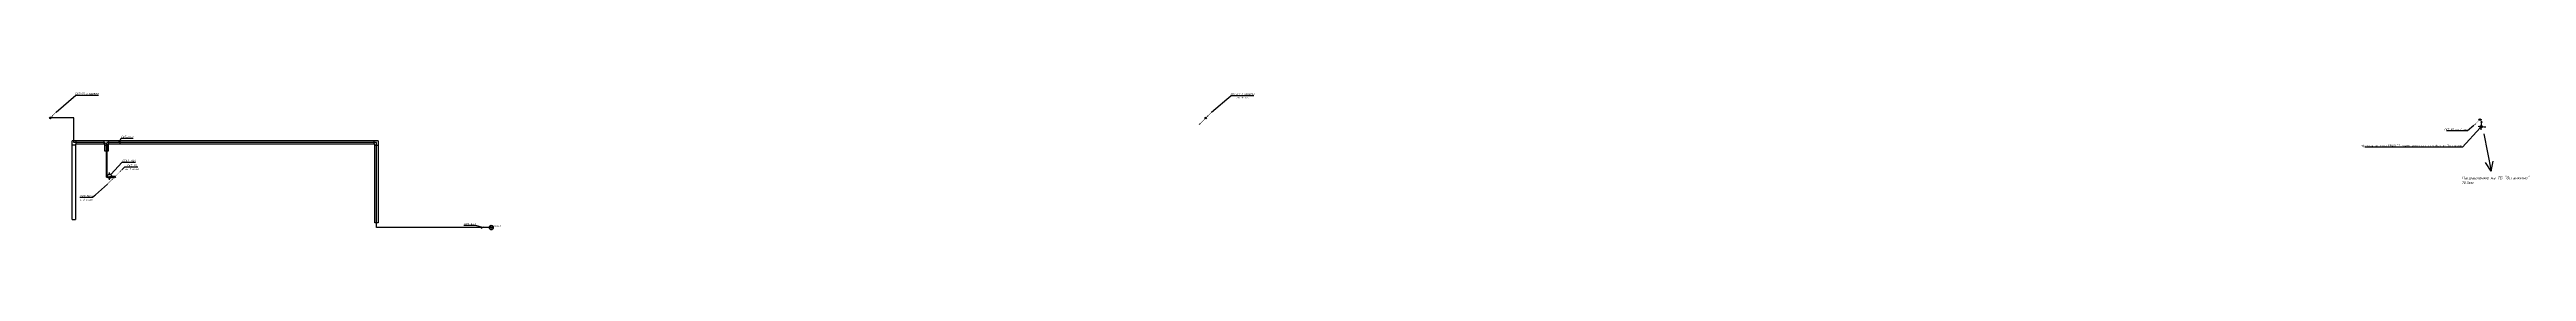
# Model space of a CAD drawing. Header units: millimetres. Extents: x 6978 to 1032874, y -121946 to 20667.
# Drawn here: x 736255 to 1032874, y -121946 to -105359 of the extents above; entities that cross this region are included whole.
import ezdxf
from ezdxf import colors
from ezdxf.entities.mleader import LeaderData, LeaderLine
from ezdxf.math import Vec2, Vec3

# ---------------------------------------------------------------- set-up
doc = ezdxf.new("R2010")
doc.units = ezdxf.units.MM
doc.linetypes.add('$AUDIT_BAD_LTYPE2', pattern=[0, 0, 0])
doc.linetypes.add('HIDDEN2', pattern=[4.7625, 3.175, -1.5875])
for name, color, linetype in [('00-CC', 7, 'Continuous'), ('Text', 7, 'Continuous'), ('СОУЭ_Оборуд.', 7, 'Continuous')]:
    doc.layers.add(name, color=color, linetype=linetype)
for name, color, linetype, lineweight in [('5-номер помещения', 7, 'Continuous', 9), ('E-Скрыт-Стд-Выск', 8, 'HIDDEN2', 35), ('РФ_Каб.Абонентский', 3, 'Continuous', 30), ('РФ_Каб.Магистраль', 1, 'Continuous', 30), ('РФ_Каб.Распределтельный', 4, 'Continuous', 30), ('СС Текст', 7, 'Continuous', 25), ('СС_СКК_Лоток', 54, 'Continuous', 30), ('ТВ. Абонентская', 3, 'Continuous', 30), ('Текст Радио', 7, 'Continuous', 20), ('Трассы', 1, 'Continuous', 30)]:
    doc.layers.add(name, color=color, linetype=linetype, lineweight=lineweight)
doc.styles.add('ISOCPEUR', font='isocpeui.ttf', dxfattribs={"height": 2.5})

# ---------------------------------------------------------------- blocks, each defined once
blk = doc.blocks.new('*U265')
at = {"color": 0}
for points in [[(-0.7, -0.7, 0, 1.5, 0), (-2.8, -2.8, 2, 2, 0)], [(8.7, 8.7, 0, 1.5, 0), (6.6, 6.6, 2, 2, 0)]]:
    blk.add_lwpolyline(points, format="xyseb", dxfattribs=at)
at = {"color": 0, "const_width": 0.5}
for points in [[(0.7, 0.7), (6.6, 6.6)], [(-8.5, -8.5), (-2.8, -2.8)]]:
    blk.add_lwpolyline(points, dxfattribs=at)
at = {"color": 0}
for radius in [1, 0.5]:
    blk.add_circle((0, 0), radius, dxfattribs=at)
blk = doc.blocks.new('Лоток 4 этаж')
at = {"layer": 'СС_СКК_Лоток', "color": 0}
for p, q in [((738958, -120752), (738958, -111307)), ((775607, -111307), (738958, -111307)), ((739358, -111803), (738958, -111803)), ((742896, -111707), (739358, -111707)), ((739358, -111707), (739358, -120752)), ((739439, -111707), (739439, -111307)), ((742814, -111707), (742814, -111307)), ((742896, -112550), (742896, -111707)), ((742896, -111817), (743296, -111817)), ((743296, -112550), (742896, -112550)), ((775207, -111707), (743296, -111707)), ((743296, -111707), (743296, -112550)), ((743373, -111707), (743373, -111307)), ((775123, -111707), (775123, -111307)), ((775207, -121156), (775207, -111707)), ((775207, -111802), (775607, -111802)), ((775607, -111307), (775607, -121156)), ((738958, -120752), (739358, -120752)), ((775607, -121156), (775207, -121156))]:
    blk.add_line(p, q, dxfattribs=at)
blk = doc.blocks.new('*U264')
blk.add_lwpolyline([(-7.1, -7.1, 0, 1.5, 0), (-4.9, -4.9, 2, 2, 0)], format="xyseb")
at = {"const_width": 0.5}
blk.add_lwpolyline([(-4.9, -4.9), (-0.7, -0.7)], dxfattribs=at)
at = {"color": 0}
for radius in [1, 0.5]:
    blk.add_circle((0, 0), radius, dxfattribs=at)
blk = doc.blocks.new('*U268')
blk.add_lwpolyline([(0.7, 0.7, 0, 1.5, 0), (2.8, 2.8, 2, 2, 0)], format="xyseb")
at = {"const_width": 0.5}
blk.add_lwpolyline([(2.8, 2.8), (7.1, 7.1)], dxfattribs=at)
at = {"color": 0}
for radius in [1, 0.5]:
    blk.add_circle((0, 0), radius, dxfattribs=at)
blk = doc.blocks.new('_None')
blk = doc.blocks.new('_Oblique')
at = {"color": 0, "linetype": 'ByBlock', "lineweight": -2}
blk.add_line((-0.5, -0.5), (0.5, 0.5), dxfattribs=at)
blk = doc.blocks.new('A$C13B90458')
at = {"lineweight": 40}
for radius in [200, 18.8]:
    blk.add_circle((0, 0), radius, dxfattribs=at)
blk = doc.blocks.new('*U277')
at = {"color": 0, "lineweight": 30}
for p, q in [((0, 250), (0, 450)), ((0, -450), (0, -250))]:
    blk.add_line(p, q, dxfattribs=at)
at = {"color": 0, "linetype": '$AUDIT_BAD_LTYPE2', "lineweight": 30}
blk.add_circle((0, 0), 250, dxfattribs=at)

msp = doc.modelspace()

# ---------------------------------------------------------------- hatches: boundary and pattern name
at = {"layer": '00-CC'}
h = msp.add_hatch(color=6, dxfattribs=at)
h.dxf.hatch_style = 1
edge = h.paths.add_edge_path()
edge.add_arc((1027491, -109042), 60, 0, 360)
h = msp.add_hatch(color=6, dxfattribs=at)
h.dxf.hatch_style = 1
edge = h.paths.add_edge_path()
edge.add_arc((1027491, -109042), 60, 0, 360)
h = msp.add_hatch(color=6, dxfattribs=at)
h.dxf.hatch_style = 1
edge = h.paths.add_edge_path()
edge.add_arc((1027491, -109042), 60, 0, 360)
h = msp.add_hatch(color=6, dxfattribs=at)
h.dxf.hatch_style = 1
edge = h.paths.add_edge_path()
edge.add_arc((1027491, -109042), 60, 0, 360)

# ---------------------------------------------------------------- linework, layer by layer
at = {"layer": '00-CC', "color": 6}
for points, const_width in [([(1027565, -108692), (1027415, -108692)], 20), ([(1027490, -108992), (1027490, -108692)], 60), ([(1027490, -108992), (1027490, -108692)], 60)]:
    msp.add_lwpolyline(points, dxfattribs=dict(at, const_width=const_width))
msp.add_circle((1027491, -109042), 60, dxfattribs=at)
msp.add_circle((1027491, -109042), 60, dxfattribs=at)
msp.add_circle((1027491, -109042), 60, dxfattribs=at)
msp.add_circle((1027491, -109042), 60, dxfattribs=at)
at = {"layer": 'E-Скрыт-Стд-Выск'}
msp.add_lwpolyline([(743096, -111817), (743096, -115639), (744045, -115639)], dxfattribs=at)
at = {"layer": 'РФ_Каб.Абонентский'}
msp.add_lwpolyline([(789255, -121718), (775407, -121718), (775407, -111507), (743121, -111507), (743121, -115544), (743260, -115544)], dxfattribs=at)
at = {"layer": 'РФ_Каб.Распределтельный'}
for points in [[(744045, -115639), (743071, -115639), (743071, -111662), (742814, -111507), (739158, -111507), (739158, -108536), (736300, -108536)], [(1027280, -108742), (1027490, -108742), (1027490, -108692)]]:
    msp.add_lwpolyline(points, dxfattribs=at)
at = {"layer": 'СС Текст', "ltscale": 50}
for p, q in [((1027763, -110455), (1028665, -114937)), ((1028665, -114937), (1027984, -113904)), ((1028665, -114937), (1028894, -113721))]:
    msp.add_line(p, q, dxfattribs=at)
at = {"layer": 'СС_СКК_Лоток'}
msp.add_line((747804, -111707), (743296, -111707), dxfattribs=at)
at = {"layer": 'Трассы', "color": 1, "ltscale": 20}
for points in [[(1027324, -109601), (1027097, -109582)], [(1027551, -109619), (1027324, -109601)], [(1027428, -109724), (1027410, -109951)], [(1027447, -109497), (1027428, -109724)], [(1027465, -109269), (1027447, -109497)], [(1027484, -109042), (1027465, -109269)], [(1027778, -109638), (1027551, -109619)], [(1028005, -109657), (1027778, -109638)]]:
    msp.add_lwpolyline(points, dxfattribs=at)
msp.add_lwpolyline([(1027542, -109732), (1027315, -109713), (1027333, -109488), (1027560, -109507)], close=True, dxfattribs=at)

# ---------------------------------------------------------------- block references
at = {"layer": 'СС Текст', "color": 3}
msp.add_blockref('*U277', (743442, -115543), dxfattribs=at)
at = {"layer": 'СС_СКК_Лоток', "xscale": 100, "yscale": 100, "zscale": 100}
for name, p in [('*U268', (736355, -108536)), ('*U264', (1027280, -108742)), ('*U265', (744045, -115639))]:
    msp.add_blockref(name, p, dxfattribs=at)
at = {"layer": 'СС_СКК_Лоток', "xscale": 100, "yscale": 100, "zscale": 100, "rotation": 180}
msp.add_blockref('*U265', (874714, -108551), dxfattribs=at)
at = {"layer": 'СС_СКК_Лоток'}
msp.add_blockref('Лоток 4 этаж', (0, 0), dxfattribs=at)
at = {"layer": 'ТВ. Абонентская', "lineweight": 30, "ltscale": 5, "xscale": 1.2, "yscale": 1.2, "zscale": 1.2}
msp.add_blockref('A$C13B90458', (789153, -121706), dxfattribs=at)

# ---------------------------------------------------------------- texts
at = {"layer": 'СОУЭ_Оборуд.', "insert": (789815, -121522), "char_height": 250, "width": 594.04, "attachment_point": 5, "style": 'ISOCPEUR'}
msp.add_mtext('TV4.1', dxfattribs=at)

# ---------------------------------------------------------------- leaders
at = {"layer": 'Text', "lineweight": 0}
ml = msp.add_multileader_mtext('Standard', dxfattribs=at)
ml.set_content('{\\fISOCPEUR|b0|i0|c204|p34;\\C256;эфирная антенна ЕВ45LTE ориентирована на телебашню Останкино}', color=7, style='ISOCPEUR')
ml.set_leader_properties(color=256)
ml.build(insert=Vec2(0, 0))
ml.multileader.update_dxf_attribs({"has_dogleg": 0, "text_left_attachment_type": 6, "text_right_attachment_type": 6, "dogleg_length": 0.1, "arrow_head_size": 0, "scale": 100})
ctx = ml.context
ctx.base_point, ctx.scale, ctx.char_height, ctx.arrow_head_size, ctx.landing_gap_size, ctx.plane_origin = Vec3(1022384, -112048), 100, 250, 0, 50, Vec3(1023999, -112166)
ctx.left_attachment, ctx.right_attachment, ctx.text_align_type = 6, 6, 2
notes = []
notes.append((ctx, [(1, (1, 1, 0), (1025219, -112048), (-1, 0), 10, [(0, [(1027315, -109713)], 0, [])])]))
ctx.mtext.insert, ctx.mtext.width, ctx.mtext.alignment, ctx.mtext.flow_direction = Vec3(1025159, -111748), 2836.99, 3, 5
ml = msp.add_multileader_mtext('Standard', dxfattribs=at)
ml.set_content('{\\C256;СКТ-P1 на 4 эт.}', color=7, style='ISOCPEUR')
ml.set_leader_properties(color=256)
ml.build(insert=Vec2(0, 0))
ml.multileader.update_dxf_attribs({"has_dogleg": 0, "text_left_attachment_type": 6, "text_right_attachment_type": 6, "dogleg_length": 0.1, "arrow_head_size": 0, "scale": 100})
ctx = ml.context
ctx.base_point, ctx.scale, ctx.char_height, ctx.arrow_head_size, ctx.landing_gap_size, ctx.plane_origin = Vec3(1023047, -110094), 100, 250, 0, 50, Vec3(1021208, -111498)
ctx.left_attachment, ctx.right_attachment, ctx.text_align_type = 6, 6, 2
notes.append((ctx, [(1, (1, 1, 0), (1025808, -110094), (-1, 0), 10, [(0, [(1026573, -109449)], 0, [])])]))
ctx.mtext.insert, ctx.mtext.width, ctx.mtext.alignment, ctx.mtext.flow_direction = Vec3(1025748, -109794), 2836.99, 3, 5
at = {"layer": 'СС Текст', "color": 7, "lineweight": 0}
ml = msp.add_multileader_mtext('Standard', dxfattribs=at)
ml.set_content('{\\C256;СКТ-А4.1}', color=7, style='ISOCPEUR')
ml.set_leader_properties()
ml.set_arrow_properties(name='OBLIQUE')
ml.build(insert=Vec2(0, 0))
ml.multileader.update_dxf_attribs({"has_dogleg": 0, "text_left_attachment_type": 6, "text_right_attachment_type": 6, "dogleg_length": 100, "arrow_head_size": 250})
ctx = ml.context
ctx.base_point, ctx.char_height, ctx.arrow_head_size, ctx.landing_gap_size, ctx.plane_origin = Vec3(744823, -110989), 250, 250, 0, Vec3(757590, -114556)
ctx.left_attachment, ctx.right_attachment, ctx.text_align_type = 6, 6, 1
notes.append((ctx, [(1, (1, 1, 0), (744723, -110989), (1, 0), 100, [(0, [(744646, -111507)], 0, [])])]))
ctx.mtext.insert, ctx.mtext.width, ctx.mtext.alignment, ctx.mtext.flow_direction = Vec3(745551, -110689), 1991.2, 2, 5
ml = msp.add_multileader_mtext('Standard', dxfattribs=at)
ml.set_content('{\\C256;СКТ-А4.1}', color=7, style='ISOCPEUR')
ml.set_leader_properties()
ml.set_arrow_properties(name='OBLIQUE')
ml.build(insert=Vec2(0, 0))
ml.multileader.update_dxf_attribs({"has_dogleg": 0, "text_left_attachment_type": 6, "text_right_attachment_type": 6, "dogleg_length": 100, "arrow_head_size": 250})
ctx = ml.context
ctx.base_point, ctx.char_height, ctx.arrow_head_size, ctx.landing_gap_size, ctx.plane_origin = Vec3(785859, -121474), 250, 250, 0, Vec3(798557, -124857)
ctx.left_attachment, ctx.right_attachment, ctx.text_align_type = 6, 6, 1
notes.append((ctx, [(0, (1, 1, 0), (787415, -121474), (-1, 0), 100, [(0, [(788102, -121718)], 0, [])])]))
ctx.mtext.insert, ctx.mtext.width, ctx.mtext.alignment, ctx.mtext.flow_direction = Vec3(786587, -121174), 1991.2, 2, 5
at = {"layer": 'СС_СКК_Лоток', "color": 7, "lineweight": 0}
ml = msp.add_multileader_mtext('Standard', dxfattribs=at)
ml.set_content('СКТ-P1\\Pна 1 этаж', color=7, style='ISOCPEUR')
ml.set_leader_properties()
ml.set_arrow_properties(name='NONE')
ml.build(insert=Vec2(0, 0))
ml.multileader.update_dxf_attribs({"has_dogleg": 0, "text_left_attachment_type": 6, "text_right_attachment_type": 6, "dogleg_length": 100, "arrow_head_size": 250})
ctx = ml.context
ctx.base_point, ctx.char_height, ctx.arrow_head_size, ctx.landing_gap_size, ctx.plane_origin = Vec3(745266, -114429), 250, 250, 0, Vec3(752931, -115992)
ctx.left_attachment, ctx.right_attachment, ctx.text_align_type = 6, 6, 1
notes.append((ctx, [(1, (1, 1, 0), (745166, -114429), (1, 0), 100, [(0, [(744916, -114768)], 0, [])])]))
ctx.mtext.insert, ctx.mtext.width, ctx.mtext.alignment, ctx.mtext.flow_direction = Vec3(746101, -114129), 1991.2, 2, 5
for ctx, leaders in notes:
    for number, flags, end, landing, length, lines in leaders:
        leader = LeaderData()
        leader.index, (leader.has_last_leader_line, leader.has_dogleg_vector, leader.attachment_direction) = number, flags
        leader.last_leader_point, leader.dogleg_vector, leader.dogleg_length = Vec3(end), Vec3(landing), length
        for number, points, colour, breaks in lines:
            line = LeaderLine()
            line.index, line.vertices, line.color, line.breaks = number, Vec3.list(points), colors.encode_raw_color(colour), breaks
            leader.lines.append(line)
        ctx.leaders.append(leader)

# ---------------------------------------------------------------- next in the draw order: texts
at = {"layer": '5-номер помещения', "insert": (1028912, -116021), "char_height": 350, "width": 7575.19, "attachment_point": 5, "style": 'ISOCPEUR', "bg_fill": 3, "box_fill_scale": 1.5, "bg_fill_color": 256, "bg_fill_transparency": 0}
msp.add_mtext('\\pxql;Направление на ТБ "Останкино" 10.1км', dxfattribs=at)

# ---------------------------------------------------------------- next in the draw order: leaders
at = {"layer": 'СС_СКК_Лоток', "color": 7, "lineweight": 0}
ml = msp.add_multileader_mtext('Standard', dxfattribs=at)
ml.set_content('СКТ-M1.4\\Pс 3 этаж', color=7, style='ISOCPEUR')
ml.set_leader_properties()
ml.set_arrow_properties(name='NONE')
ml.build(insert=Vec2(0, 0))
ml.multileader.update_dxf_attribs({"has_dogleg": 0, "text_left_attachment_type": 6, "text_right_attachment_type": 6, "dogleg_length": 100, "arrow_head_size": 250})
ctx = ml.context
ctx.base_point, ctx.char_height, ctx.arrow_head_size, ctx.landing_gap_size, ctx.plane_origin = Vec3(739921, -118107), 250, 250, 0, Vec3(749329, -119862)
ctx.left_attachment, ctx.right_attachment, ctx.text_align_type = 6, 6, 1
notes = []
notes.append((ctx, [(0, (1, 1, 0), (741501, -118107), (-1, 0), 100, [(0, [(743195, -116489)], 0, [])])]))
ctx.mtext.insert, ctx.mtext.width, ctx.mtext.alignment, ctx.mtext.flow_direction = Vec3(740661, -117807), 1991.2, 2, 5
ctx.mtext.has_bg_fill, ctx.mtext.bg_color, ctx.mtext.bg_scale_factor, ctx.mtext.bg_transparency, ctx.mtext.use_window_bg_color = 1, -1027028792, 1.5, 0, 1
at = {"layer": 'Текст Радио', "color": 7, "lineweight": 0}
ml = msp.add_multileader_mtext('Standard', dxfattribs=at)
ml.set_content('{\\C256;СКТ-P1} с кровли', color=7, style='ISOCPEUR')
ml.set_leader_properties()
ml.set_arrow_properties(name='NONE')
ml.build(insert=Vec2(0, 0))
ml.multileader.update_dxf_attribs({"has_dogleg": 0, "text_left_attachment_type": 6, "text_right_attachment_type": 6, "dogleg_length": 100, "arrow_head_size": 250})
ctx = ml.context
ctx.base_point, ctx.char_height, ctx.arrow_head_size, ctx.landing_gap_size, ctx.plane_origin = Vec3(739389, -105809), 250, 250, 0, Vec3(749344, -107746)
ctx.left_attachment, ctx.right_attachment, ctx.text_align_type = 6, 6, 1
notes.append((ctx, [(1, (1, 1, 0), (739289, -105809), (1, 0), 100, [(0, [(737062, -107829)], 0, [])])]))
ctx.mtext.insert, ctx.mtext.width, ctx.mtext.alignment, ctx.mtext.flow_direction = Vec3(740747, -105484), 3045.23, 2, 5
ctx.mtext.has_bg_fill, ctx.mtext.bg_color, ctx.mtext.bg_scale_factor, ctx.mtext.bg_transparency, ctx.mtext.use_window_bg_color = 1, -1027028792, 1.5, 0, 1
ml = msp.add_multileader_mtext('Standard', dxfattribs=at)
ml.set_content('{\\C256;СКТ-P1} с кровли\\Pна 4 эт.', color=7, style='ISOCPEUR')
ml.set_leader_properties()
ml.set_arrow_properties(name='NONE')
ml.build(insert=Vec2(0, 0))
ml.multileader.update_dxf_attribs({"has_dogleg": 0, "text_left_attachment_type": 6, "text_right_attachment_type": 6, "dogleg_length": 100, "arrow_head_size": 250})
ctx = ml.context
ctx.base_point, ctx.char_height, ctx.arrow_head_size, ctx.landing_gap_size, ctx.plane_origin = Vec3(877748, -105825), 250, 250, 0, Vec3(887703, -107762)
ctx.left_attachment, ctx.right_attachment, ctx.text_align_type = 6, 6, 1
notes.append((ctx, [(1, (1, 1, 0), (877648, -105825), (1, 0), 100, [(0, [(875421, -107844)], 0, [])])]))
ctx.mtext.insert, ctx.mtext.width, ctx.mtext.alignment, ctx.mtext.flow_direction = Vec3(879106, -105525), 3045.23, 2, 5
ctx.mtext.has_bg_fill, ctx.mtext.bg_color, ctx.mtext.bg_scale_factor, ctx.mtext.bg_transparency, ctx.mtext.use_window_bg_color = 1, -1027028792, 1.5, 0, 1
for ctx, leaders in notes:
    for number, flags, end, landing, length, lines in leaders:
        leader = LeaderData()
        leader.index, (leader.has_last_leader_line, leader.has_dogleg_vector, leader.attachment_direction) = number, flags
        leader.last_leader_point, leader.dogleg_vector, leader.dogleg_length = Vec3(end), Vec3(landing), length
        for number, points, colour, breaks in lines:
            line = LeaderLine()
            line.index, line.vertices, line.color, line.breaks = number, Vec3.list(points), colors.encode_raw_color(colour), breaks
            leader.lines.append(line)
        ctx.leaders.append(leader)

# ---------------------------------------------------------------- next in the draw order: linework, layer by layer
at = {"layer": 'РФ_Каб.Магистраль'}
msp.add_lwpolyline([(743442, -115543), (744045, -115539)], dxfattribs=at)

# ---------------------------------------------------------------- next in the draw order: leaders
at = {"layer": 'СС_СКК_Лоток', "color": 7, "lineweight": 0}
ml = msp.add_multileader_mtext('Standard', dxfattribs=at)
ml.set_content('ОТА2-18Н', color=7, style='ISOCPEUR')
ml.set_leader_properties()
ml.set_arrow_properties(name='NONE')
ml.build(insert=Vec2(0, 0))
ml.multileader.update_dxf_attribs({"has_dogleg": 0, "text_left_attachment_type": 6, "text_right_attachment_type": 6, "dogleg_length": 100, "arrow_head_size": 250})
ctx = ml.context
ctx.base_point, ctx.char_height, ctx.arrow_head_size, ctx.landing_gap_size, ctx.plane_origin = Vec3(744949, -113865), 250, 250, 0, Vec3(750795, -116995)
ctx.left_attachment, ctx.right_attachment, ctx.text_align_type = 6, 6, 1
notes = []
notes.append((ctx, [(1, (1, 1, 0), (744849, -113865), (1, 0), 100, [(0, [(743584, -115338)], 0, [])])]))
ctx.mtext.insert, ctx.mtext.width, ctx.mtext.alignment, ctx.mtext.flow_direction = Vec3(745722, -113565), 1991.2, 2, 5
for ctx, leaders in notes:
    for number, flags, end, landing, length, lines in leaders:
        leader = LeaderData()
        leader.index, (leader.has_last_leader_line, leader.has_dogleg_vector, leader.attachment_direction) = number, flags
        leader.last_leader_point, leader.dogleg_vector, leader.dogleg_length = Vec3(end), Vec3(landing), length
        for number, points, colour, breaks in lines:
            line = LeaderLine()
            line.index, line.vertices, line.color, line.breaks = number, Vec3.list(points), colors.encode_raw_color(colour), breaks
            leader.lines.append(line)
        ctx.leaders.append(leader)

doc.saveas('drawing.dxf')
